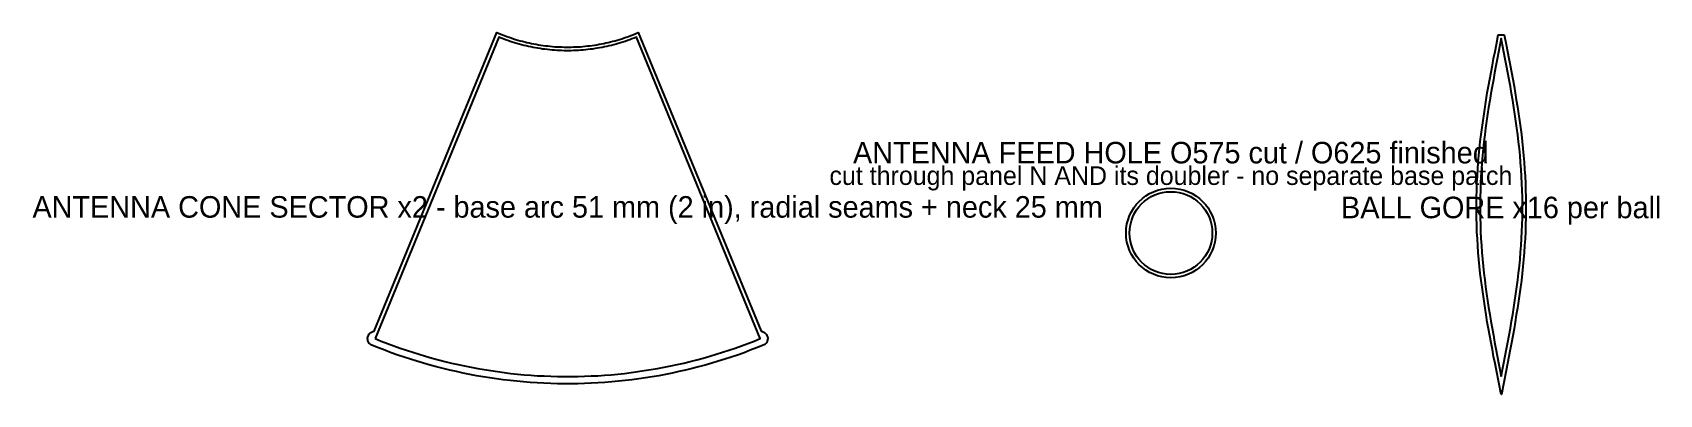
# Model space of a CAD drawing. Header units: millimetres. Extents: x -23256 to 49239, y -6625 to 7087.
# Drawn here: x -3725 to 7602, y -6625 to -4103 of the extents above; entities that cross this region are included whole.
import ezdxf
from ezdxf.enums import TextEntityAlignment as Align

# ---------------------------------------------------------------- set-up
doc = ezdxf.new("R2010")
doc.units = ezdxf.units.MM
for name, color, linetype in [('CUT', 7, 'Continuous'), ('FEATURE', 1, 'Continuous'), ('SEW', 8, 'Continuous'), ('TEXT', 7, 'Continuous')]:
    doc.layers.add(name, color=color, linetype=linetype)

msp = doc.modelspace()

# ---------------------------------------------------------------- texts
at = {"layer": 'TEXT'}
for s, height, p in [('ANTENNA FEED HOLE O575 cut / O625 finished', 150, (4200, -4940)), ('cut through panel N AND its doubler - no separate base patch', 130, (4200, -5100)), ('ANTENNA CONE SECTOR x2 - base arc 51 mm (2 in), radial seams + neck 25 mm', 150, (0, -5318)), ('BALL GORE x16 per ball', 150, (6500, -5322))]:
    msp.add_text(s, height=height, dxfattribs=at).set_placement(p, align=Align.MIDDLE_CENTER)

# ---------------------------------------------------------------- linework, layer by layer
at = {"layer": 'CUT'}
for points in [[(-1381, -6203), (-1378, -6199), (-1374, -6196), (-1370, -6193), (-1366, -6190), (-1361, -6188), (-1356, -6186), (-1352, -6185), (-1347, -6184), (-492, -4103), (-454, -4119), (-439, -4124), (-424, -4130), (-408, -4136), (-393, -4141), (-377, -4146), (-362, -4151), (-346, -4156), (-330, -4160), (-315, -4164), (-299, -4168), (-283, -4172), (-267, -4176), (-251, -4179), (-235, -4182), (-219, -4185), (-203, -4188), (-187, -4191), (-171, -4193), (-155, -4195), (-138, -4197), (-122, -4199), (-106, -4200), (-90, -4202), (-73, -4203), (-57, -4204), (-41, -4204), (-24, -4205), (-8, -4205), (8, -4205), (24, -4205), (41, -4204), (57, -4204), (73, -4203), (90, -4202), (106, -4200), (122, -4199), (138, -4197), (155, -4195), (171, -4193), (187, -4191), (203, -4188), (219, -4185), (235, -4182), (251, -4179), (267, -4176), (283, -4172), (299, -4168), (315, -4164), (330, -4160), (346, -4156), (362, -4151), (377, -4146), (393, -4141), (408, -4136), (424, -4130), (439, -4124), (454, -4119), (492, -4103), (1347, -6184), (1352, -6185), (1356, -6186), (1361, -6188), (1366, -6190), (1370, -6193), (1374, -6196), (1378, -6199), (1381, -6203), (1384, -6207), (1392, -6225), (1392, -6226), (1393, -6231), (1393, -6236), (1392, -6241), (1392, -6246), (1390, -6251), (1389, -6256), (1386, -6260), (1384, -6265), (1381, -6269), (1377, -6272), (1373, -6276), (1369, -6279), (1316, -6300), (1272, -6317), (1228, -6334), (1183, -6350), (1139, -6365), (1094, -6380), (1049, -6394), (1003, -6407), (958, -6420), (912, -6433), (866, -6444), (820, -6456), (774, -6466), (728, -6476), (682, -6485), (635, -6494), (589, -6502), (542, -6510), (495, -6516), (448, -6523), (401, -6528), (354, -6533), (307, -6538), (260, -6541), (213, -6544), (165, -6547), (118, -6549), (71, -6550), (24, -6551), (-24, -6551), (-71, -6550), (-118, -6549), (-165, -6547), (-213, -6544), (-260, -6541), (-307, -6538), (-354, -6533), (-401, -6528), (-448, -6523), (-495, -6516), (-542, -6510), (-589, -6502), (-635, -6494), (-682, -6485), (-728, -6476), (-774, -6466), (-820, -6456), (-866, -6444), (-912, -6433), (-958, -6420), (-1003, -6407), (-1049, -6394), (-1094, -6380), (-1139, -6365), (-1183, -6350), (-1228, -6334), (-1272, -6317), (-1316, -6300), (-1369, -6279), (-1373, -6276), (-1377, -6272), (-1381, -6269), (-1384, -6265), (-1386, -6260), (-1389, -6256), (-1390, -6251), (-1392, -6246), (-1392, -6241), (-1393, -6236), (-1393, -6231), (-1392, -6226), (-1392, -6225), (-1384, -6207), (-1381, -6203)], [(6499, -6625), (6466, -6457), (6457, -6409), (6447, -6360), (6438, -6312), (6429, -6264), (6420, -6216), (6411, -6168), (6403, -6120), (6395, -6071), (6387, -6023), (6380, -5975), (6373, -5926), (6366, -5878), (6360, -5830), (6354, -5782), (6349, -5733), (6345, -5685), (6340, -5636), (6337, -5588), (6334, -5540), (6331, -5491), (6330, -5443), (6328, -5395), (6328, -5346), (6328, -5298), (6328, -5249), (6330, -5201), (6331, -5153), (6334, -5104), (6337, -5056), (6340, -5007), (6345, -4959), (6349, -4911), (6354, -4862), (6360, -4814), (6366, -4766), (6373, -4717), (6380, -4669), (6387, -4621), (6395, -4573), (6403, -4524), (6411, -4476), (6420, -4428), (6429, -4380), (6438, -4331), (6447, -4283), (6457, -4235), (6466, -4187), (6479, -4119), (6521, -4119), (6534, -4187), (6543, -4235), (6553, -4283), (6562, -4331), (6571, -4380), (6580, -4428), (6589, -4476), (6597, -4524), (6605, -4573), (6613, -4621), (6620, -4669), (6627, -4717), (6634, -4766), (6640, -4814), (6646, -4862), (6651, -4911), (6655, -4959), (6660, -5007), (6663, -5056), (6666, -5104), (6669, -5153), (6670, -5201), (6672, -5249), (6672, -5298), (6672, -5346), (6672, -5395), (6670, -5443), (6669, -5491), (6666, -5540), (6663, -5588), (6660, -5636), (6655, -5685), (6651, -5733), (6646, -5782), (6640, -5830), (6634, -5878), (6627, -5926), (6620, -5975), (6613, -6023), (6605, -6071), (6597, -6120), (6589, -6168), (6580, -6216), (6571, -6264), (6562, -6312), (6553, -6360), (6543, -6409), (6534, -6457), (6501, -6625), (6499, -6625)]]:
    msp.add_lwpolyline(points, close=True, dxfattribs=at)
at = {"layer": 'FEATURE'}
for radius in [312, 288]:
    msp.add_circle((4200, -5500), radius, dxfattribs=at)
at = {"layer": 'SEW'}
for points in [[(-1341, -6235), (-1298, -6253), (-1254, -6270), (-1210, -6286), (-1167, -6302), (-1122, -6317), (-1078, -6331), (-1034, -6345), (-989, -6359), (-944, -6371), (-899, -6384), (-854, -6395), (-809, -6406), (-763, -6416), (-718, -6426), (-672, -6435), (-626, -6444), (-580, -6452), (-534, -6459), (-488, -6466), (-442, -6472), (-395, -6478), (-349, -6483), (-303, -6487), (-256, -6491), (-210, -6494), (-163, -6496), (-117, -6498), (-70, -6499), (-23, -6500), (23, -6500), (70, -6499), (117, -6498), (163, -6496), (210, -6494), (256, -6491), (303, -6487), (349, -6483), (395, -6478), (442, -6472), (488, -6466), (534, -6459), (580, -6452), (626, -6444), (672, -6435), (718, -6426), (763, -6416), (809, -6406), (854, -6395), (899, -6384), (944, -6371), (989, -6359), (1034, -6345), (1078, -6331), (1122, -6317), (1167, -6302), (1210, -6286), (1254, -6270), (1298, -6253), (1341, -6235), (479, -4136), (463, -4142), (448, -4148), (432, -4154), (416, -4159), (401, -4165), (385, -4170), (369, -4175), (353, -4180), (337, -4184), (321, -4188), (305, -4193), (289, -4196), (272, -4200), (256, -4204), (240, -4207), (223, -4210), (207, -4213), (191, -4215), (174, -4218), (158, -4220), (141, -4222), (125, -4224), (108, -4225), (91, -4227), (75, -4228), (58, -4229), (42, -4229), (25, -4230), (8, -4230), (-8, -4230), (-25, -4230), (-42, -4229), (-58, -4229), (-75, -4228), (-91, -4227), (-108, -4225), (-125, -4224), (-141, -4222), (-158, -4220), (-174, -4218), (-191, -4215), (-207, -4213), (-223, -4210), (-240, -4207), (-256, -4204), (-272, -4200), (-289, -4196), (-305, -4193), (-321, -4188), (-337, -4184), (-353, -4180), (-369, -4175), (-385, -4170), (-401, -4165), (-416, -4159), (-432, -4154), (-448, -4148), (-463, -4142), (-479, -4136)], [(6500, -6500), (6509, -6452), (6519, -6404), (6528, -6356), (6537, -6308), (6546, -6260), (6555, -6211), (6564, -6163), (6572, -6115), (6580, -6067), (6588, -6019), (6595, -5971), (6602, -5923), (6609, -5875), (6615, -5827), (6621, -5779), (6626, -5731), (6631, -5683), (6635, -5634), (6638, -5586), (6641, -5538), (6644, -5490), (6645, -5442), (6647, -5394), (6647, -5346), (6647, -5298), (6647, -5250), (6645, -5202), (6644, -5154), (6641, -5106), (6638, -5057), (6635, -5009), (6631, -4961), (6626, -4913), (6621, -4865), (6615, -4817), (6609, -4769), (6602, -4721), (6595, -4673), (6588, -4625), (6580, -4577), (6572, -4528), (6564, -4480), (6555, -4432), (6546, -4384), (6537, -4336), (6528, -4288), (6519, -4240), (6509, -4192), (6500, -4144), (6500, -4144), (6491, -4192), (6481, -4240), (6472, -4288), (6463, -4336), (6454, -4384), (6445, -4432), (6436, -4480), (6428, -4528), (6420, -4577), (6412, -4625), (6405, -4673), (6398, -4721), (6391, -4769), (6385, -4817), (6379, -4865), (6374, -4913), (6369, -4961), (6365, -5009), (6362, -5057), (6359, -5106), (6356, -5154), (6355, -5202), (6353, -5250), (6353, -5298), (6353, -5346), (6353, -5394), (6355, -5442), (6356, -5490), (6359, -5538), (6362, -5586), (6365, -5634), (6369, -5683), (6374, -5731), (6379, -5779), (6385, -5827), (6391, -5875), (6398, -5923), (6405, -5971), (6412, -6019), (6420, -6067), (6428, -6115), (6436, -6163), (6445, -6211), (6454, -6260), (6463, -6308), (6472, -6356), (6481, -6404), (6491, -6452), (6500, -6500)]]:
    msp.add_lwpolyline(points, close=True, dxfattribs=at)

msp.set_redraw_order([(e.dxf.handle, doc.entitydb.next_handle()) for e in msp.query("TEXT MTEXT ATTDEF DIMENSION ARC_DIMENSION")])  # texts and dimensions are drawn at this point

doc.saveas('drawing.dxf')
